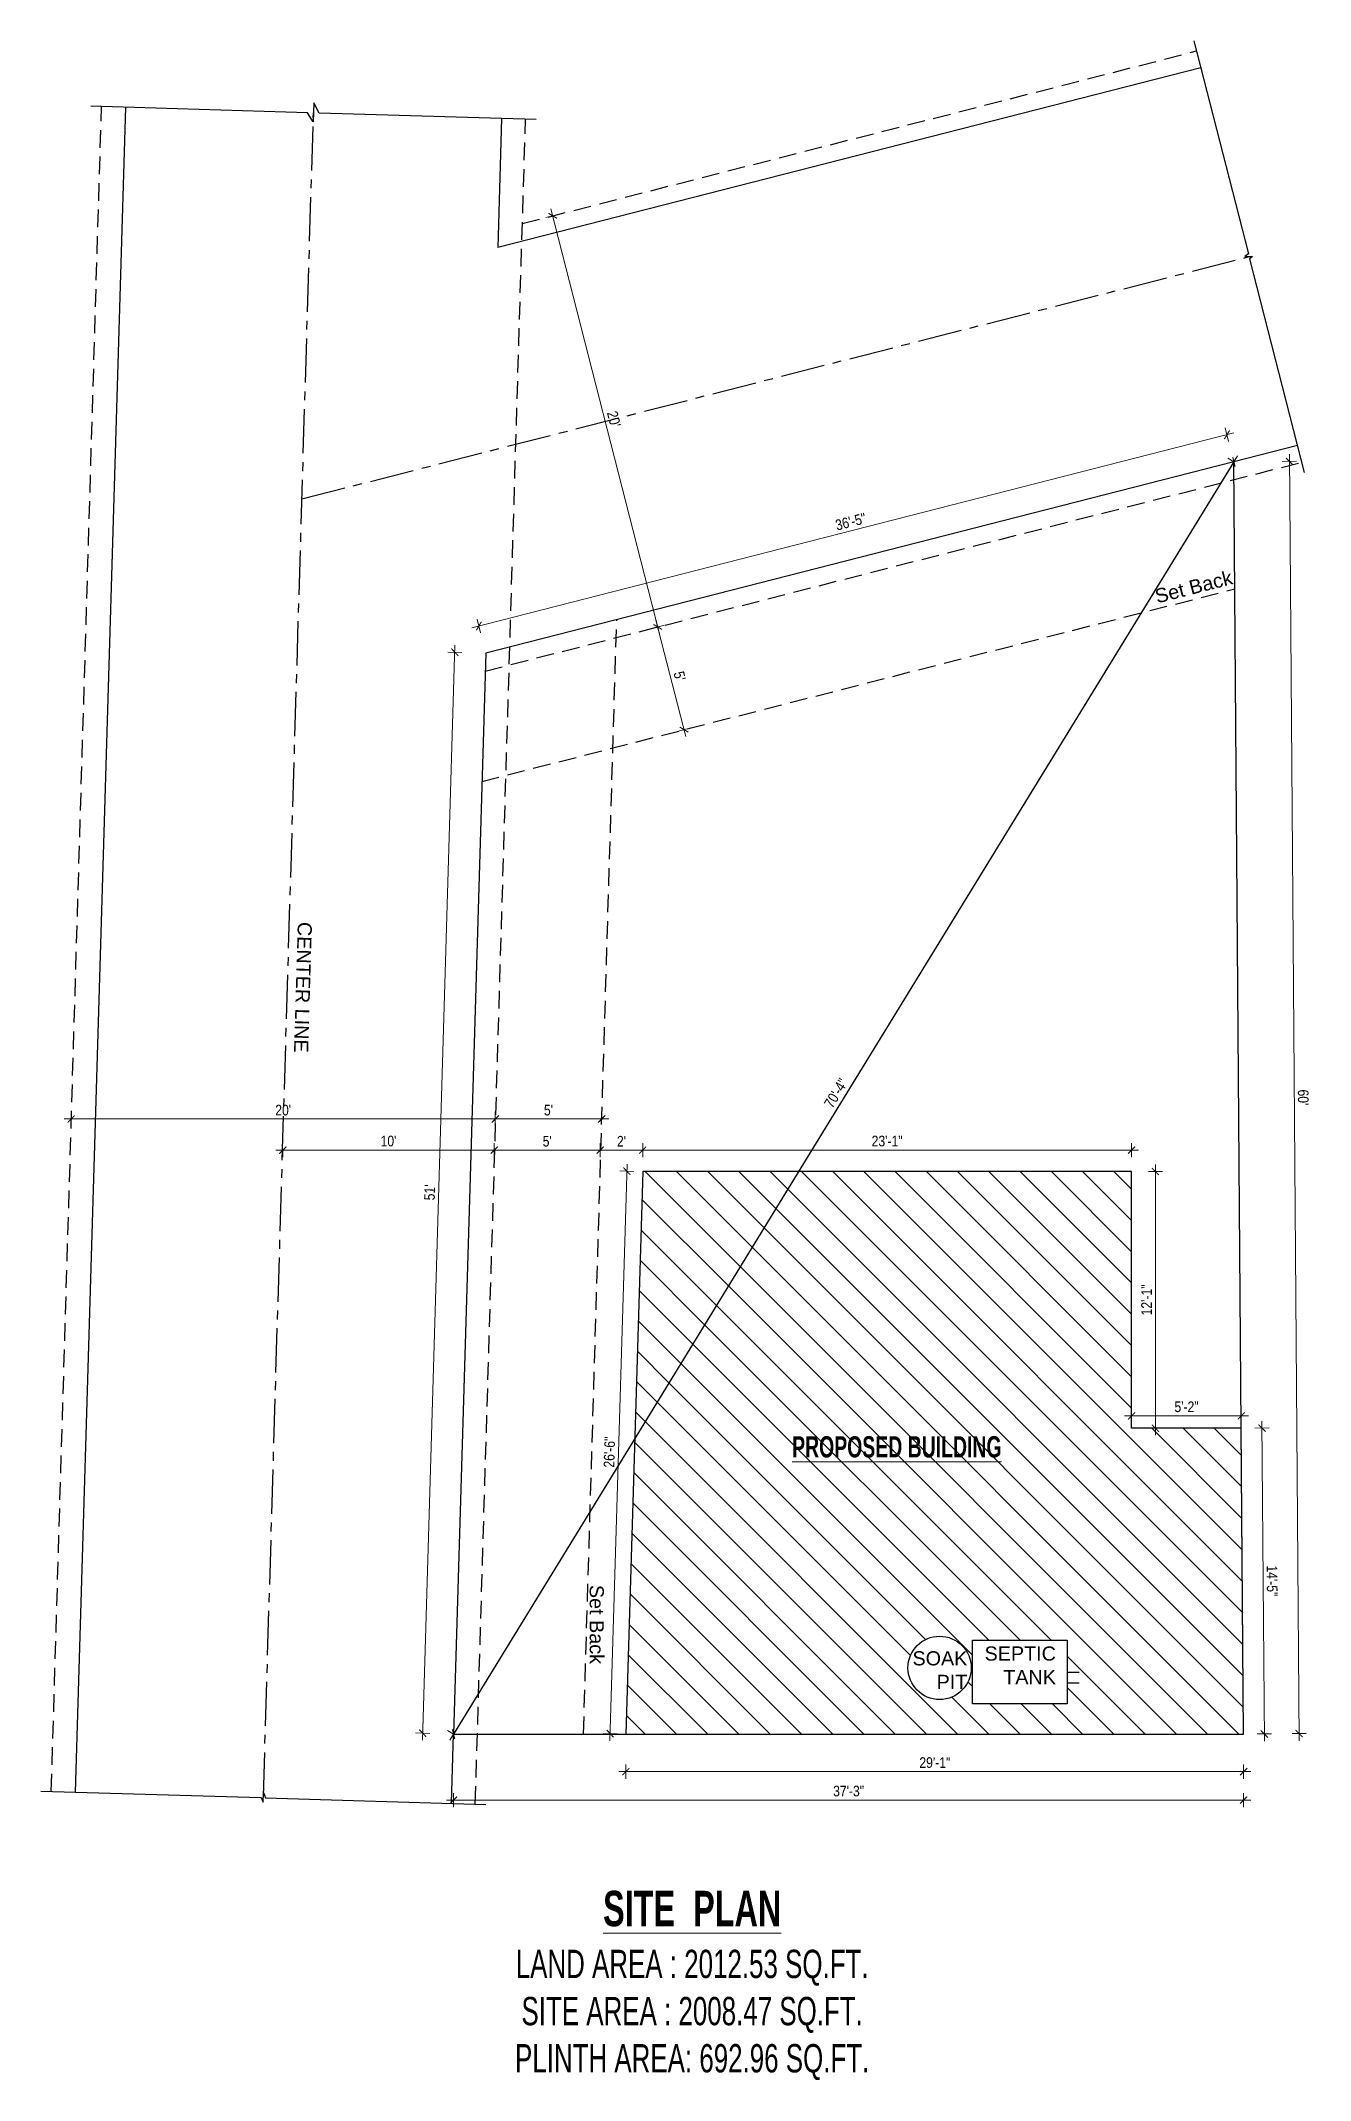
# Model space of a CAD drawing. Header units: inches. Extents: x -9985691 to 3643, y -3270716 to 4788.
# Drawn here: x -4974963 to -4974244, y -3267258 to -3266105 of the extents above; entities that cross this region are included whole.
import ezdxf

# ---------------------------------------------------------------- set-up
doc = ezdxf.new("R2010")
doc.units = ezdxf.units.IN
doc.header["$LTSCALE"] = 2
doc.header["$MEASUREMENT"] = 0
doc.header["$PDMODE"] = 34
doc.linetypes.add('CENTER', pattern=[2, 1.25, -0.25, 0.25, -0.25])
doc.linetypes.add('HIDDEN', pattern=[0.375, 0.25, -0.125])
doc.layers.get('0').update_dxf_attribs({"linetype": 'CONTINUOUS'})
doc.layers.get('DEFPOINTS').update_dxf_attribs({"color": 141, "linetype": 'CONTINUOUS'})
doc.layers.add('A-Hatch', color=7, linetype='CONTINUOUS')
doc.layers.add('furniture', color=31, linetype='CONTINUOUS')
for name, color, linetype, lineweight in [('DIM 1-100', 4, 'CONTINUOUS', 13), ('Text-100.w', 254, 'CONTINUOUS', 9), ('TEXTLAYER', 7, 'CONTINUOUS', 18), ('Toilet', 7, 'CONTINUOUS', 25)]:
    doc.layers.add(name, color=color, linetype=linetype, lineweight=lineweight)
doc.styles.add('Arial', font='arial.ttf', dxfattribs={"width": 0.8, "height": 12})
doc.styles.get("Standard").update_dxf_attribs({"font": 'ARIALN.TTF'})
doc.dimstyles.new('1 by 96', dxfattribs={"dimtxt": 6, "dimasz": 4, "dimexe": 4, "dimexo": 4, "dimgap": 2, "dimtad": 1, "dimdec": 0, "dimzin": 0, "dimdsep": 46, "dimlunit": 4, "dimtxsty": 'Standard', "dimblk": 'ARCHTICK', "dimcen": 0, "dimdle": 4, "dimadec": 0, "dimazin": 0, "dimtfac": 1, "dimtdec": 0, "dimtix": 1, "dimtofl": 0, "dimtmove": 1, "dimatfit": 3, "dimldrblk": 'ARCHTICK', "dimfxl": 4, "dimfxlon": 1, "dimtolj": 1, "dimtzin": 0, "dimlwd": -1, "dimlwe": -1, "dimarcsym": 0})

msp = doc.modelspace()

# ---------------------------------------------------------------- texts
at = {"layer": 'Text-100.w', "width": 569.102, "attachment_point": 2, "style": 'Arial'}
for s, insert, char_height in [('\\A1;{\\fArial Narrow|b1|i0|c0|p34;\\LPROPOSED BUILDING}', (-4974478.2, -3266894), 12), ('\\A1;{\\fArial Narrow|b1|i0|c0|p34;\\LSITE  PLAN\\P\\fArial Narrow|b0|i0|c0|p34;\\H0.8x;\\lLAND AREA : 2012.53 SQ.FT.\\PSITE AREA : 2008.47 SQ.FT.\\PPLINTH AREA: 692.96 SQ.FT.}', (-4974594, -3267151.1), 20)]:
    msp.add_mtext(s, dxfattribs=dict(at, insert=insert, char_height=char_height))
at = {"layer": 'TEXTLAYER', "ltscale": 5, "char_height": 8, "width": 90.522, "attachment_point": 1}
for s, insert, rotation in [('{\\fArial|b0|i0|c0|p34;Set Back}', (-4974332.9, -3266415.3), 14.3418), ('{\\fArial|b0|i0|c0|p34;CENTER LINE}', (-4974809.1, -3266603.3), 268.2969), ('{\\fArial|b0|i0|c0|p34;Set Back}', (-4974644, -3266978.1), 270)]:
    msp.add_mtext(s, dxfattribs=dict(at, insert=insert, rotation=rotation))
at = {"layer": 'TEXTLAYER', "ltscale": 5, "char_height": 8, "width": 90.522, "attachment_point": 3}
for s, insert in [('{\\fArial|b0|i0|c0|p34;SOAK \\P  PIT}', (-4974438.3, -3267015.6)), ('{\\fArial|b0|i0|c0|p34;SEPTIC \\PTANK}', (-4974388.2, -3267012.9))]:
    msp.add_mtext(s, dxfattribs=dict(at, insert=insert))

# ---------------------------------------------------------------- blocks, each defined once
blk = doc.blocks.new('_ArchTick')
at = {"color": 0, "linetype": 'ByBlock', "const_width": 0.15}
blk.add_lwpolyline([(-0.5, -0.5), (0.5, 0.5)], dxfattribs=at)
blk = doc.blocks.new('*D1276')
at = {"layer": 'DEFPOINTS', "color": 0, "ltscale": 0.5, "transparency": 16777216}
for p in [(-4974287.5, -3266342.9), (-4974729, -3267062.5), (-4974729, -3267062.5)]:
    blk.add_point(p, dxfattribs=at)
at = {"layer": 'DIM 1-100', "color": 0, "ltscale": 0.5, "transparency": 16777216}
for p, q in [((-4974285.4, -3266339.5), (-4974731.1, -3267065.9)), ((-4974287.5, -3266342.9), (-4974290.9, -3266340.8)), ((-4974729, -3267062.5), (-4974732.4, -3267060.4))]:
    blk.add_line(p, q, dxfattribs=at)
at = {"layer": 'DIM 1-100', "color": 0, "ltscale": 0.5, "transparency": 16777216, "xscale": 4, "yscale": 4, "zscale": 4}
for p, rotation in [((-4974287.5, -3266342.9), 58.47003300398777), ((-4974729, -3267062.5), 238.4700330039878)]:
    blk.add_blockref('_ArchTick', p, dxfattribs=dict(at, rotation=rotation))
at = {"layer": 'DIM 1-100', "color": 0, "ltscale": 0.5, "transparency": 16777216, "insert": (-4974512.6, -3266700), "char_height": 6, "attachment_point": 5, "rotation": 58.47}
blk.add_mtext('\\A1;70\'-4"', dxfattribs=at)
blk = doc.blocks.new('*D1277')
at = {"layer": 'DEFPOINTS', "color": 0, "ltscale": 0.5, "transparency": 16777216}
for p in [(-4974622, -3266732.2), (-4974622, -3266744.3), (-4974345.4, -3266744.3)]:
    blk.add_point(p, dxfattribs=at)
at = {"layer": 'DIM 1-100', "color": 0, "ltscale": 0.5, "transparency": 16777216}
for p, q in [((-4974622, -3266736.2), (-4974622, -3266728.2)), ((-4974345.4, -3266736.2), (-4974345.4, -3266728.2)), ((-4974341.4, -3266732.2), (-4974626, -3266732.2))]:
    blk.add_line(p, q, dxfattribs=at)
at = {"layer": 'DIM 1-100', "color": 0, "ltscale": 0.5, "transparency": 16777216, "xscale": 4, "yscale": 4, "zscale": 4, "rotation": 180}
blk.add_blockref('_ArchTick', (-4974622, -3266732.2), dxfattribs=at)
at = {"layer": 'DIM 1-100', "color": 0, "ltscale": 0.5, "transparency": 16777216, "xscale": 4, "yscale": 4, "zscale": 4}
blk.add_blockref('_ArchTick', (-4974345.4, -3266732.2), dxfattribs=at)
at = {"layer": 'DIM 1-100', "color": 0, "ltscale": 0.5, "transparency": 16777216, "insert": (-4974483.7, -3266727.1), "char_height": 6, "attachment_point": 5}
blk.add_mtext('\\A1;23\'-1"', dxfattribs=at)
blk = doc.blocks.new('*D1278')
at = {"layer": 'DEFPOINTS', "color": 0, "ltscale": 0.5, "transparency": 16777216}
for p in [(-4974622, -3266744.3), (-4974640.4, -3267062.2), (-4974631.5, -3267062.5)]:
    blk.add_point(p, dxfattribs=at)
at = {"layer": 'DIM 1-100', "color": 0, "ltscale": 0.5, "transparency": 16777216}
for p, q in [((-4974630.8, -3266740.1), (-4974640.5, -3267066.2)), ((-4974627, -3266744.2), (-4974635, -3266743.9)), ((-4974636.4, -3267062.3), (-4974644.4, -3267062.1))]:
    blk.add_line(p, q, dxfattribs=at)
at = {"layer": 'DIM 1-100', "color": 0, "ltscale": 0.5, "transparency": 16777216, "xscale": 4, "yscale": 4, "zscale": 4}
for p, rotation in [((-4974631, -3266744.1), 88.29686496680357), ((-4974640.4, -3267062.2), 268.2968649668036)]:
    blk.add_blockref('_ArchTick', p, dxfattribs=dict(at, rotation=rotation))
at = {"layer": 'DIM 1-100', "color": 0, "ltscale": 0.5, "transparency": 16777216, "insert": (-4974640.8, -3266903), "char_height": 6, "attachment_point": 5, "rotation": 88.2969}
blk.add_mtext('\\A1;26\'-6"', dxfattribs=at)
blk = doc.blocks.new('*D1279')
at = {"layer": 'DEFPOINTS', "color": 0, "ltscale": 0.5, "transparency": 16777216}
for p in [(-4974345.4, -3266744.3), (-4974331.9, -3266744.3), (-4974345.4, -3266889.5)]:
    blk.add_point(p, dxfattribs=at)
at = {"layer": 'DIM 1-100', "color": 0, "ltscale": 0.5, "transparency": 16777216}
for p, q in [((-4974331.9, -3266893.5), (-4974331.9, -3266740.3)), ((-4974335.9, -3266744.3), (-4974327.9, -3266744.3)), ((-4974335.9, -3266889.5), (-4974327.9, -3266889.5))]:
    blk.add_line(p, q, dxfattribs=at)
at = {"layer": 'DIM 1-100', "color": 0, "ltscale": 0.5, "transparency": 16777216, "xscale": 4, "yscale": 4, "zscale": 4}
for p, rotation in [((-4974331.9, -3266744.3), 90), ((-4974331.9, -3266889.5), 270)]:
    blk.add_blockref('_ArchTick', p, dxfattribs=dict(at, rotation=rotation))
at = {"layer": 'DIM 1-100', "color": 0, "ltscale": 0.5, "transparency": 16777216, "insert": (-4974336.9, -3266816.9), "char_height": 6, "attachment_point": 5, "rotation": 90}
blk.add_mtext('\\A1;12\'-1"', dxfattribs=at)
blk = doc.blocks.new('*D1280')
at = {"layer": 'DEFPOINTS', "color": 0, "ltscale": 0.5, "transparency": 16777216}
for p in [(-4974345.4, -3266882.5), (-4974345.4, -3266889.5), (-4974283.3, -3266889.5)]:
    blk.add_point(p, dxfattribs=at)
at = {"layer": 'DIM 1-100', "color": 0, "ltscale": 0.5, "transparency": 16777216}
for p, q in [((-4974345.4, -3266885.5), (-4974345.4, -3266878.5)), ((-4974283.3, -3266885.5), (-4974283.3, -3266878.5)), ((-4974279.3, -3266882.5), (-4974349.4, -3266882.5))]:
    blk.add_line(p, q, dxfattribs=at)
at = {"layer": 'DIM 1-100', "color": 0, "ltscale": 0.5, "transparency": 16777216, "xscale": 4, "yscale": 4, "zscale": 4}
for p, rotation in [((-4974345.4, -3266882.5), 180.000342055411), ((-4974283.3, -3266882.5), 0.0003420554109556661)]:
    blk.add_blockref('_ArchTick', p, dxfattribs=dict(at, rotation=rotation))
at = {"layer": 'DIM 1-100', "color": 0, "ltscale": 0.5, "transparency": 16777216, "insert": (-4974314.3, -3266877.4), "char_height": 6, "attachment_point": 5, "rotation": 0.0003}
blk.add_mtext('\\A1;5\'-2"', dxfattribs=at)
blk = doc.blocks.new('*D1281')
at = {"layer": 'DEFPOINTS', "color": 0, "ltscale": 0.5, "transparency": 16777216}
for p in [(-4974283.3, -3266889.5), (-4974271.6, -3266889.4), (-4974282, -3267062.5)]:
    blk.add_point(p, dxfattribs=at)
at = {"layer": 'DIM 1-100', "color": 0, "ltscale": 0.5, "transparency": 16777216}
for p, q in [((-4974275.6, -3266889.4), (-4974267.6, -3266889.3)), ((-4974270.2, -3267066.4), (-4974271.6, -3266885.4)), ((-4974274.3, -3267062.4), (-4974266.3, -3267062.3))]:
    blk.add_line(p, q, dxfattribs=at)
at = {"layer": 'DIM 1-100', "color": 0, "ltscale": 0.5, "transparency": 16777216, "xscale": 4, "yscale": 4, "zscale": 4}
for p, rotation in [((-4974271.6, -3266889.4), 90.44103127901413), ((-4974270.3, -3267062.4), 270.4410312790141)]:
    blk.add_blockref('_ArchTick', p, dxfattribs=dict(at, rotation=rotation))
at = {"layer": 'DIM 1-100', "color": 0, "ltscale": 0.5, "transparency": 16777216, "insert": (-4974265.9, -3266975.8), "char_height": 6, "attachment_point": 5, "rotation": 270.441}
blk.add_mtext('\\A1;14\'-5"', dxfattribs=at)
blk = doc.blocks.new('*D1282')
at = {"layer": 'DEFPOINTS', "color": 0, "ltscale": 0.5, "transparency": 16777216}
for p in [(-4974631.5, -3267062.5), (-4974282, -3267062.5), (-4974282, -3267083.7)]:
    blk.add_point(p, dxfattribs=at)
at = {"layer": 'DIM 1-100', "color": 0, "ltscale": 0.5, "transparency": 16777216}
for p, q in [((-4974635.5, -3267083.7), (-4974278, -3267083.7)), ((-4974631.5, -3267079.7), (-4974631.5, -3267087.7)), ((-4974282, -3267079.7), (-4974282, -3267087.7))]:
    blk.add_line(p, q, dxfattribs=at)
at = {"layer": 'DIM 1-100', "color": 0, "ltscale": 0.5, "transparency": 16777216, "xscale": 4, "yscale": 4, "zscale": 4, "rotation": 180}
blk.add_blockref('_ArchTick', (-4974631.5, -3267083.7), dxfattribs=at)
at = {"layer": 'DIM 1-100', "color": 0, "ltscale": 0.5, "transparency": 16777216, "xscale": 4, "yscale": 4, "zscale": 4}
blk.add_blockref('_ArchTick', (-4974282, -3267083.7), dxfattribs=at)
at = {"layer": 'DIM 1-100', "color": 0, "ltscale": 0.5, "transparency": 16777216, "insert": (-4974456.7, -3267078.6), "char_height": 6, "attachment_point": 5}
blk.add_mtext('\\A1;29\'-1"', dxfattribs=at)
blk = doc.blocks.new('*D1283')
at = {"layer": 'DEFPOINTS', "color": 0, "ltscale": 0.5, "transparency": 16777216}
for p in [(-4974710.8, -3266451.1), (-4974746.5, -3267061.9), (-4974729, -3267062.5)]:
    blk.add_point(p, dxfattribs=at)
at = {"layer": 'DIM 1-100', "color": 0, "ltscale": 0.5, "transparency": 16777216}
for p, q in [((-4974728.2, -3266446.6), (-4974746.6, -3267065.9)), ((-4974724.3, -3266450.7), (-4974732.3, -3266450.5)), ((-4974742.5, -3267062.1), (-4974750.5, -3267061.8))]:
    blk.add_line(p, q, dxfattribs=at)
at = {"layer": 'DIM 1-100', "color": 0, "ltscale": 0.5, "transparency": 16777216, "xscale": 4, "yscale": 4, "zscale": 4}
for p, rotation in [((-4974728.3, -3266450.6), 88.29686496683945), ((-4974746.5, -3267061.9), 268.2968649668395)]:
    blk.add_blockref('_ArchTick', p, dxfattribs=dict(at, rotation=rotation))
at = {"layer": 'DIM 1-100', "color": 0, "ltscale": 0.5, "transparency": 16777216, "insert": (-4974742.5, -3266756.1), "char_height": 6, "attachment_point": 5, "rotation": 88.2969}
blk.add_mtext("\\A1;51'", dxfattribs=at)
blk = doc.blocks.new('*D1284')
at = {"layer": 'DEFPOINTS', "color": 0, "ltscale": 0.5, "transparency": 16777216}
for p in [(-4974729, -3267062.5), (-4974282, -3267062.5), (-4974282, -3267099.8)]:
    blk.add_point(p, dxfattribs=at)
at = {"layer": 'DIM 1-100', "color": 0, "ltscale": 0.5, "transparency": 16777216}
for p, q in [((-4974729, -3267095.8), (-4974729, -3267103.8)), ((-4974282, -3267095.8), (-4974282, -3267103.8)), ((-4974733, -3267099.8), (-4974278, -3267099.8))]:
    blk.add_line(p, q, dxfattribs=at)
at = {"layer": 'DIM 1-100', "color": 0, "ltscale": 0.5, "transparency": 16777216, "xscale": 4, "yscale": 4, "zscale": 4, "rotation": 180}
blk.add_blockref('_ArchTick', (-4974729, -3267099.8), dxfattribs=at)
at = {"layer": 'DIM 1-100', "color": 0, "ltscale": 0.5, "transparency": 16777216, "xscale": 4, "yscale": 4, "zscale": 4}
blk.add_blockref('_ArchTick', (-4974282, -3267099.8), dxfattribs=at)
at = {"layer": 'DIM 1-100', "color": 0, "ltscale": 0.5, "transparency": 16777216, "insert": (-4974505.5, -3267094.7), "char_height": 6, "attachment_point": 5}
blk.add_mtext('\\A1;37\'-3"', dxfattribs=at)
blk = doc.blocks.new('*D1285')
at = {"layer": 'DEFPOINTS', "color": 0, "ltscale": 0.5, "transparency": 16777216}
for p in [(-4974287.5, -3266342.9), (-4974256.1, -3266342.7), (-4974282, -3267062.5)]:
    blk.add_point(p, dxfattribs=at)
at = {"layer": 'DIM 1-100', "color": 0, "ltscale": 0.5, "transparency": 16777216}
for p, q in [((-4974260.1, -3266342.7), (-4974252.1, -3266342.6)), ((-4974250.5, -3267066.2), (-4974256.1, -3266338.7)), ((-4974254.6, -3267062.2), (-4974246.6, -3267062.2))]:
    blk.add_line(p, q, dxfattribs=at)
at = {"layer": 'DIM 1-100', "color": 0, "ltscale": 0.5, "transparency": 16777216, "xscale": 4, "yscale": 4, "zscale": 4}
for p, rotation in [((-4974256.1, -3266342.7), 90.44103127908309), ((-4974250.6, -3267062.2), 270.4410312790831)]:
    blk.add_blockref('_ArchTick', p, dxfattribs=dict(at, rotation=rotation))
at = {"layer": 'DIM 1-100', "color": 0, "ltscale": 0.5, "transparency": 16777216, "insert": (-4974248.3, -3266702.4), "char_height": 6, "attachment_point": 5, "rotation": 270.441}
blk.add_mtext("\\A1;60'", dxfattribs=at)
blk = doc.blocks.new('*D1286')
at = {"layer": 'DEFPOINTS', "color": 0, "ltscale": 0.5, "transparency": 16777216}
for p in [(-4974287.5, -3266342.9), (-4974714.7, -3266435.8), (-4974710.8, -3266451.1)]:
    blk.add_point(p, dxfattribs=at)
at = {"layer": 'DIM 1-100', "color": 0, "ltscale": 0.5, "transparency": 16777216}
for p, q in [((-4974290.5, -3266331.5), (-4974292.4, -3266323.8)), ((-4974287.6, -3266326.6), (-4974718.6, -3266436.8)), ((-4974713.7, -3266439.7), (-4974715.7, -3266432))]:
    blk.add_line(p, q, dxfattribs=at)
at = {"layer": 'DIM 1-100', "color": 0, "ltscale": 0.5, "transparency": 16777216, "xscale": 4, "yscale": 4, "zscale": 4}
for p, rotation in [((-4974291.4, -3266327.6), 14.34184322716212), ((-4974714.7, -3266435.8), 194.3418432271622)]:
    blk.add_blockref('_ArchTick', p, dxfattribs=dict(at, rotation=rotation))
at = {"layer": 'DIM 1-100', "color": 0, "ltscale": 0.5, "transparency": 16777216, "insert": (-4974504.3, -3266376.8), "char_height": 6, "attachment_point": 5, "rotation": 14.3418}
blk.add_mtext('\\A1;36\'-5"', dxfattribs=at)
blk = doc.blocks.new('*D1287')
at = {"layer": 'DEFPOINTS', "color": 0, "ltscale": 0.5, "transparency": 16777216}
for p in [(-4974646, -3266732.2), (-4974646, -3266743.6), (-4974622, -3266744.3)]:
    blk.add_point(p, dxfattribs=at)
at = {"layer": 'DIM 1-100', "color": 0, "ltscale": 0.5, "transparency": 16777216}
for p, q in [((-4974646, -3266736.2), (-4974646, -3266728.2)), ((-4974622, -3266736.2), (-4974622, -3266728.2)), ((-4974618, -3266732.2), (-4974650, -3266732.2))]:
    blk.add_line(p, q, dxfattribs=at)
at = {"layer": 'DIM 1-100', "color": 0, "ltscale": 0.5, "transparency": 16777216, "xscale": 4, "yscale": 4, "zscale": 4, "rotation": 180}
blk.add_blockref('_ArchTick', (-4974646, -3266732.2), dxfattribs=at)
at = {"layer": 'DIM 1-100', "color": 0, "ltscale": 0.5, "transparency": 16777216, "xscale": 4, "yscale": 4, "zscale": 4}
blk.add_blockref('_ArchTick', (-4974622, -3266732.2), dxfattribs=at)
at = {"layer": 'DIM 1-100', "color": 0, "ltscale": 0.5, "transparency": 16777216, "insert": (-4974634, -3266727.2), "char_height": 6, "attachment_point": 5}
blk.add_mtext("\\A1;2'", dxfattribs=at)
blk = doc.blocks.new('*D1288')
at = {"layer": 'DEFPOINTS', "color": 0, "ltscale": 0.5, "transparency": 16777216}
for p in [(-4974825.6, -3266728.7), (-4974825.6, -3266732.2), (-4974706, -3266741.8)]:
    blk.add_point(p, dxfattribs=at)
at = {"layer": 'DIM 1-100', "color": 0, "ltscale": 0.5, "transparency": 16777216}
for p, q in [((-4974706, -3266736.2), (-4974706, -3266728.2)), ((-4974702, -3266732.2), (-4974829.6, -3266732.2)), ((-4974825.6, -3266732.2), (-4974825.6, -3266736.2))]:
    blk.add_line(p, q, dxfattribs=at)
at = {"layer": 'DIM 1-100', "color": 0, "ltscale": 0.5, "transparency": 16777216, "xscale": 4, "yscale": 4, "zscale": 4, "rotation": 180}
blk.add_blockref('_ArchTick', (-4974825.6, -3266732.2), dxfattribs=at)
at = {"layer": 'DIM 1-100', "color": 0, "ltscale": 0.5, "transparency": 16777216, "xscale": 4, "yscale": 4, "zscale": 4}
blk.add_blockref('_ArchTick', (-4974706, -3266732.2), dxfattribs=at)
at = {"layer": 'DIM 1-100', "color": 0, "ltscale": 0.5, "transparency": 16777216, "insert": (-4974765.8, -3266727.1), "char_height": 6, "attachment_point": 5}
blk.add_mtext("\\A1;10'", dxfattribs=at)
blk = doc.blocks.new('*D1289')
at = {"layer": 'DEFPOINTS', "color": 0, "ltscale": 0.5, "transparency": 16777216}
for p in [(-4974646, -3266732.2), (-4974706, -3266741.8), (-4974646, -3266743.6)]:
    blk.add_point(p, dxfattribs=at)
at = {"layer": 'DIM 1-100', "color": 0, "ltscale": 0.5, "transparency": 16777216}
for p, q in [((-4974706, -3266736.2), (-4974706, -3266728.2)), ((-4974646, -3266736.2), (-4974646, -3266728.2)), ((-4974710, -3266732.2), (-4974642, -3266732.2))]:
    blk.add_line(p, q, dxfattribs=at)
at = {"layer": 'DIM 1-100', "color": 0, "ltscale": 0.5, "transparency": 16777216, "xscale": 4, "yscale": 4, "zscale": 4, "rotation": 180}
blk.add_blockref('_ArchTick', (-4974706, -3266732.2), dxfattribs=at)
at = {"layer": 'DIM 1-100', "color": 0, "ltscale": 0.5, "transparency": 16777216, "xscale": 4, "yscale": 4, "zscale": 4}
blk.add_blockref('_ArchTick', (-4974646, -3266732.2), dxfattribs=at)
at = {"layer": 'DIM 1-100', "color": 0, "ltscale": 0.5, "transparency": 16777216, "insert": (-4974676, -3266727.2), "char_height": 6, "attachment_point": 5}
blk.add_mtext("\\A1;5'", dxfattribs=at)
blk = doc.blocks.new('*D1290')
at = {"layer": 'DEFPOINTS', "color": 0, "ltscale": 0.5, "transparency": 16777216}
for p in [(-4974945.4, -3266717.8), (-4974705.4, -3266714.6), (-4974705.4, -3266722.4)]:
    blk.add_point(p, dxfattribs=at)
at = {"layer": 'DIM 1-100', "color": 0, "ltscale": 0.5, "transparency": 16777216}
for p, q in [((-4974949.4, -3266714.6), (-4974701.4, -3266714.6)), ((-4974945.4, -3266714.6), (-4974945.4, -3266710.6)), ((-4974705.4, -3266718.4), (-4974705.4, -3266710.6))]:
    blk.add_line(p, q, dxfattribs=at)
at = {"layer": 'DIM 1-100', "color": 0, "ltscale": 0.5, "transparency": 16777216, "xscale": 4, "yscale": 4, "zscale": 4, "rotation": 180}
blk.add_blockref('_ArchTick', (-4974945.4, -3266714.6), dxfattribs=at)
at = {"layer": 'DIM 1-100', "color": 0, "ltscale": 0.5, "transparency": 16777216, "xscale": 4, "yscale": 4, "zscale": 4}
blk.add_blockref('_ArchTick', (-4974705.4, -3266714.6), dxfattribs=at)
at = {"layer": 'DIM 1-100', "color": 0, "ltscale": 0.5, "transparency": 16777216, "insert": (-4974825.4, -3266709.6), "char_height": 6, "attachment_point": 5}
blk.add_mtext("\\A1;20'", dxfattribs=at)
blk = doc.blocks.new('*D1291')
at = {"layer": 'DEFPOINTS', "color": 0, "ltscale": 0.5, "transparency": 16777216}
for p in [(-4974645.2, -3266714.6), (-4974645.2, -3266717.6), (-4974705.4, -3266722.4)]:
    blk.add_point(p, dxfattribs=at)
at = {"layer": 'DIM 1-100', "color": 0, "ltscale": 0.5, "transparency": 16777216}
for p, q in [((-4974709.4, -3266714.6), (-4974641.2, -3266714.6)), ((-4974705.4, -3266718.4), (-4974705.4, -3266710.6)), ((-4974645.2, -3266714.6), (-4974645.2, -3266710.6))]:
    blk.add_line(p, q, dxfattribs=at)
at = {"layer": 'DIM 1-100', "color": 0, "ltscale": 0.5, "transparency": 16777216, "xscale": 4, "yscale": 4, "zscale": 4, "rotation": 180}
blk.add_blockref('_ArchTick', (-4974705.4, -3266714.6), dxfattribs=at)
at = {"layer": 'DIM 1-100', "color": 0, "ltscale": 0.5, "transparency": 16777216, "xscale": 4, "yscale": 4, "zscale": 4}
blk.add_blockref('_ArchTick', (-4974645.2, -3266714.6), dxfattribs=at)
at = {"layer": 'DIM 1-100', "color": 0, "ltscale": 0.5, "transparency": 16777216, "insert": (-4974675.3, -3266709.6), "char_height": 6, "attachment_point": 5}
blk.add_mtext("\\A1;5'", dxfattribs=at)
blk = doc.blocks.new('*D1292')
at = {"layer": 'DEFPOINTS', "color": 0, "ltscale": 0.5, "transparency": 16777216}
for p in [(-4974634.3, -3266441.6), (-4974598.6, -3266494.4), (-4974619.5, -3266499.8)]:
    blk.add_point(p, dxfattribs=at)
at = {"layer": 'DIM 1-100', "color": 0, "ltscale": 0.5, "transparency": 16777216}
for p, q in [((-4974617.3, -3266437.3), (-4974609.6, -3266435.3)), ((-4974614.5, -3266432.4), (-4974597.6, -3266498.3)), ((-4974602.5, -3266495.4), (-4974594.7, -3266493.4))]:
    blk.add_line(p, q, dxfattribs=at)
at = {"layer": 'DIM 1-100', "color": 0, "ltscale": 0.5, "transparency": 16777216, "xscale": 4, "yscale": 4, "zscale": 4}
for p, rotation in [((-4974613.5, -3266436.3), 104.3418432280204), ((-4974598.6, -3266494.4), 284.3418432280204)]:
    blk.add_blockref('_ArchTick', p, dxfattribs=dict(at, rotation=rotation))
at = {"layer": 'DIM 1-100', "color": 0, "ltscale": 0.5, "transparency": 16777216, "insert": (-4974601.1, -3266464.1), "char_height": 6, "attachment_point": 5, "rotation": 284.3418}
blk.add_mtext("\\A1;5'", dxfattribs=at)
blk = doc.blocks.new('*D1294')
at = {"layer": 'DEFPOINTS', "color": 0, "ltscale": 0.5, "transparency": 16777216}
for p in [(-4974690.1, -3266208.2), (-4974672.9, -3266203.8), (-4974619.3, -3266437.8)]:
    blk.add_point(p, dxfattribs=at)
at = {"layer": 'DIM 1-100', "color": 0, "ltscale": 0.5, "transparency": 16777216}
for p, q in [((-4974676.8, -3266204.8), (-4974669, -3266202.8)), ((-4974612.5, -3266440.2), (-4974673.9, -3266199.9)), ((-4974615.4, -3266436.8), (-4974609.6, -3266435.3))]:
    blk.add_line(p, q, dxfattribs=at)
at = {"layer": 'DIM 1-100', "color": 0, "ltscale": 0.5, "transparency": 16777216, "xscale": 4, "yscale": 4, "zscale": 4}
for p, rotation in [((-4974672.9, -3266203.8), 104.3418432280204), ((-4974613.5, -3266436.3), 284.3418432280204)]:
    blk.add_blockref('_ArchTick', p, dxfattribs=dict(at, rotation=rotation))
at = {"layer": 'DIM 1-100', "color": 0, "ltscale": 0.5, "transparency": 16777216, "insert": (-4974638.3, -3266318.8), "char_height": 6, "attachment_point": 5, "rotation": 284.3418}
blk.add_mtext("\\A1;20'", dxfattribs=at)

# ---------------------------------------------------------------- dimensions: what is measured, and where the dimension line sits
at = {"layer": 'DIM 1-100', "ltscale": 0.5}
for base, p1, p2, angle, picture, middle in [((-4974672.9, -3266203.8), (-4974619.3, -3266437.8), (-4974690.1, -3266208.2), 104.3418, '*D1294', (-4974638.3, -3266318.8)), ((-4974331.9, -3266744.3), (-4974345.4, -3266889.5), (-4974345.4, -3266744.3), 90, '*D1279', (-4974336.9, -3266816.9))]:
    dim = msp.add_linear_dim(base=base, p1=p1, p2=p2, angle=angle, dimstyle='1 by 96', dxfattribs=at)
    dim.commit()
    dim.dimension.update_dxf_attribs({"geometry": picture, "text_midpoint": middle})
for p1, p2, distance, picture, middle in [((-4974287.5, -3266342.9), (-4974710.8, -3266451.1), -15.8, '*D1286', (-4974504.3, -3266376.8)), ((-4974287.5, -3266342.9), (-4974729, -3267062.5), 0, '*D1276', (-4974512.6, -3266700)), ((-4974282, -3267062.5), (-4974287.5, -3266342.9), -31.4, '*D1285', (-4974248.3, -3266702.4)), ((-4974634.3, -3266441.6), (-4974619.5, -3266499.8), 21.5, '*D1292', (-4974601.1, -3266464.1)), ((-4974710.8, -3266451.1), (-4974729, -3267062.5), -17.5, '*D1283', (-4974742.5, -3266756.1)), ((-4974622, -3266744.3), (-4974631.5, -3267062.5), -9, '*D1278', (-4974640.8, -3266903)), ((-4974283.3, -3266889.5), (-4974345.4, -3266889.5), -7, '*D1280', (-4974314.3, -3266877.4)), ((-4974282, -3267062.5), (-4974283.3, -3266889.5), -11.7, '*D1281', (-4974265.9, -3266975.8))]:
    dim = msp.add_aligned_dim(p1=p1, p2=p2, distance=distance, dimstyle='1 by 96', dxfattribs=at)
    dim.commit()
    dim.dimension.update_dxf_attribs({"geometry": picture, "text_midpoint": middle})
for base, p1, p2, picture, middle in [((-4974705.4, -3266714.6), (-4974945.4, -3266717.8), (-4974705.4, -3266722.4), '*D1290', (-4974825.4, -3266709.6)), ((-4974645.2, -3266714.6), (-4974705.4, -3266722.4), (-4974645.2, -3266717.6), '*D1291', (-4974675.3, -3266709.6)), ((-4974825.6, -3266732.2), (-4974706, -3266741.8), (-4974825.6, -3266728.7), '*D1288', (-4974765.8, -3266727.1)), ((-4974646, -3266732.2), (-4974706, -3266741.8), (-4974646, -3266743.6), '*D1289', (-4974676, -3266727.2)), ((-4974646, -3266732.2), (-4974622, -3266744.3), (-4974646, -3266743.6), '*D1287', (-4974634, -3266727.2)), ((-4974622, -3266732.2), (-4974345.4, -3266744.3), (-4974622, -3266744.3), '*D1277', (-4974483.7, -3266727.1)), ((-4974282, -3267099.8), (-4974729, -3267062.5), (-4974282, -3267062.5), '*D1284', (-4974505.5, -3267094.7)), ((-4974282.0008, -3267083.6786), (-4974631.4577, -3267062.4541), (-4974282.0008, -3267062.4541), '*D1282', (-4974456.7293, -3267078.6152))]:
    dim = msp.add_linear_dim(base=base, p1=p1, p2=p2, dimstyle='1 by 96', dxfattribs=at)
    dim.commit()
    dim.dimension.update_dxf_attribs({"geometry": picture, "text_midpoint": middle})

# ---------------------------------------------------------------- hatches: boundary and pattern name
at = {"layer": 'A-Hatch'}
h = msp.add_hatch(dxfattribs=at)
h.set_pattern_fill('ANSI31', color=256, scale=100, angle=-90)
h.paths.add_polyline_path([(-4974345.4, -3266744.3), (-4974533.8, -3266744.3), (-4974626.5, -3266895.4), (-4974631.5, -3267062.5), (-4974282, -3267062.5), (-4974283.3, -3266889.5), (-4974345.4, -3266889.5)])
h.paths.add_polyline_path([(-4974381.8, -3267009.4), (-4974381.8, -3267045.4), (-4974435.4, -3267045.4), (-4974436.1, -3267025, -1), (-4974471.9, -3267025, -1), (-4974436.1, -3267025), (-4974435.4, -3267009.4)], flags=16)
h.paths.add_polyline_path([(-4974471.4, -3267041.4), (-4974436.1, -3267041.4), (-4974436.1, -3267011.6), (-4974471.4, -3267011.6)], flags=24)
h.paths.add_polyline_path([(-4974430.2, -3267038.7), (-4974385.8, -3267038.7), (-4974385.8, -3267008.9), (-4974430.2, -3267008.9)], flags=8)
h.paths.add_polyline_path([(-4974540.5, -3266912.6), (-4974416, -3266912.6), (-4974416, -3266887.5), (-4974540.5, -3266887.5)], flags=24)
h = msp.add_hatch(dxfattribs=at)
h.set_pattern_fill('ANSI31', color=256, scale=100, angle=-90)
h.paths.add_polyline_path([(-4974533.8, -3266744.3), (-4974622, -3266744.3), (-4974626.5, -3266895.4)], flags=17)
h.paths.add_polyline_path([(-4974540.5, -3266912.6), (-4974416, -3266912.6), (-4974416, -3266887.5), (-4974540.5, -3266887.5)], flags=24)

# ---------------------------------------------------------------- linework, layer by layer
at = {"ltscale": 0.5}
for p, q in [((-4974306.2, -3266120.1), (-4974704, -3266221.8)), ((-4974914.7, -3266142.4), (-4974943.1, -3267095.3)), ((-4974701.8, -3266148.7), (-4974704, -3266221.8)), ((-4974251.6, -3266333.7), (-4974287.5, -3266342.9)), ((-4974287.5, -3266342.9), (-4974729, -3267062.5)), ((-4974730.2, -3267101.6), (-4974729, -3267062.5))]:
    msp.add_line(p, q, dxfattribs=at)
at = {"linetype": 'Continuous', "ltscale": 0.5}
for points in [[(-4974310.1, -3266104.8), (-4974279.3, -3266225.4), (-4974281.3, -3266226.9), (-4974276.9, -3266226.9), (-4974278.6, -3266228.2), (-4974247.7, -3266349)], [(-4974682.3, -3266149.3), (-4974805.1, -3266145.7), (-4974808.1, -3266139.9), (-4974808.4, -3266150.7), (-4974811.6, -3266145.5), (-4974934.2, -3266141.8)], [(-4974962.6, -3267094.7), (-4974837.9, -3267098.4), (-4974836.8, -3267101), (-4974836.5, -3267095.4), (-4974835.5, -3267098.5), (-4974710.7, -3267102.2)]]:
    msp.add_lwpolyline(points, dxfattribs=at)
at = {"ltscale": 0.5}
for points in [[(-4974282, -3267062.5), (-4974287.5, -3266342.9), (-4974710.8, -3266451.1), (-4974729, -3267062.5)], [(-4974345.4, -3266744.3), (-4974622, -3266744.3), (-4974631.5, -3267062.5), (-4974282, -3267062.5), (-4974283.3, -3266889.5), (-4974345.4, -3266889.5)]]:
    msp.add_lwpolyline(points, close=True, dxfattribs=at)
at = {"layer": 'furniture', "ltscale": 7}
for p, q in [((-4974381.8, -3267027.4), (-4974375, -3267027.4)), ((-4974381.8, -3267033.4), (-4974375, -3267033.4))]:
    msp.add_line(p, q, dxfattribs=at)
msp.add_lwpolyline([(-4974435.4, -3267045.4), (-4974435.4, -3267009.4), (-4974381.8, -3267009.4), (-4974381.8, -3267045.4)], close=True, dxfattribs=at)
msp.add_circle((-4974454, -3267025), 17.9, dxfattribs=at)
at = {"layer": 'Toilet', "linetype": 'HIDDEN', "ltscale": 20}
for p, q in [((-4974690.1, -3266208.2), (-4974308.6, -3266110.6)), ((-4974956.6, -3267094.9), (-4974928.2, -3266142)), ((-4974716.7, -3267102), (-4974688.3, -3266149.1)), ((-4974711.1, -3266461.3), (-4974249.2, -3266343.2)), ((-4974713, -3266523.7), (-4974287, -3266414.8)), ((-4974655.5, -3267062.5), (-4974636.7, -3266432.2))]:
    msp.add_line(p, q, dxfattribs=at)
at = {"layer": 'Toilet', "linetype": 'CENTER', "ltscale": 10}
for p, q in [((-4974836.6, -3267097.8), (-4974808.3, -3266145.6)), ((-4974814.8, -3266363.9), (-4974278.9, -3266226.9))]:
    msp.add_line(p, q, dxfattribs=at)

msp.set_redraw_order([(e.dxf.handle, doc.entitydb.next_handle()) for e in msp.query("TEXT MTEXT ATTDEF DIMENSION ARC_DIMENSION")])  # texts and dimensions are drawn at this point

doc.saveas('drawing.dxf')
